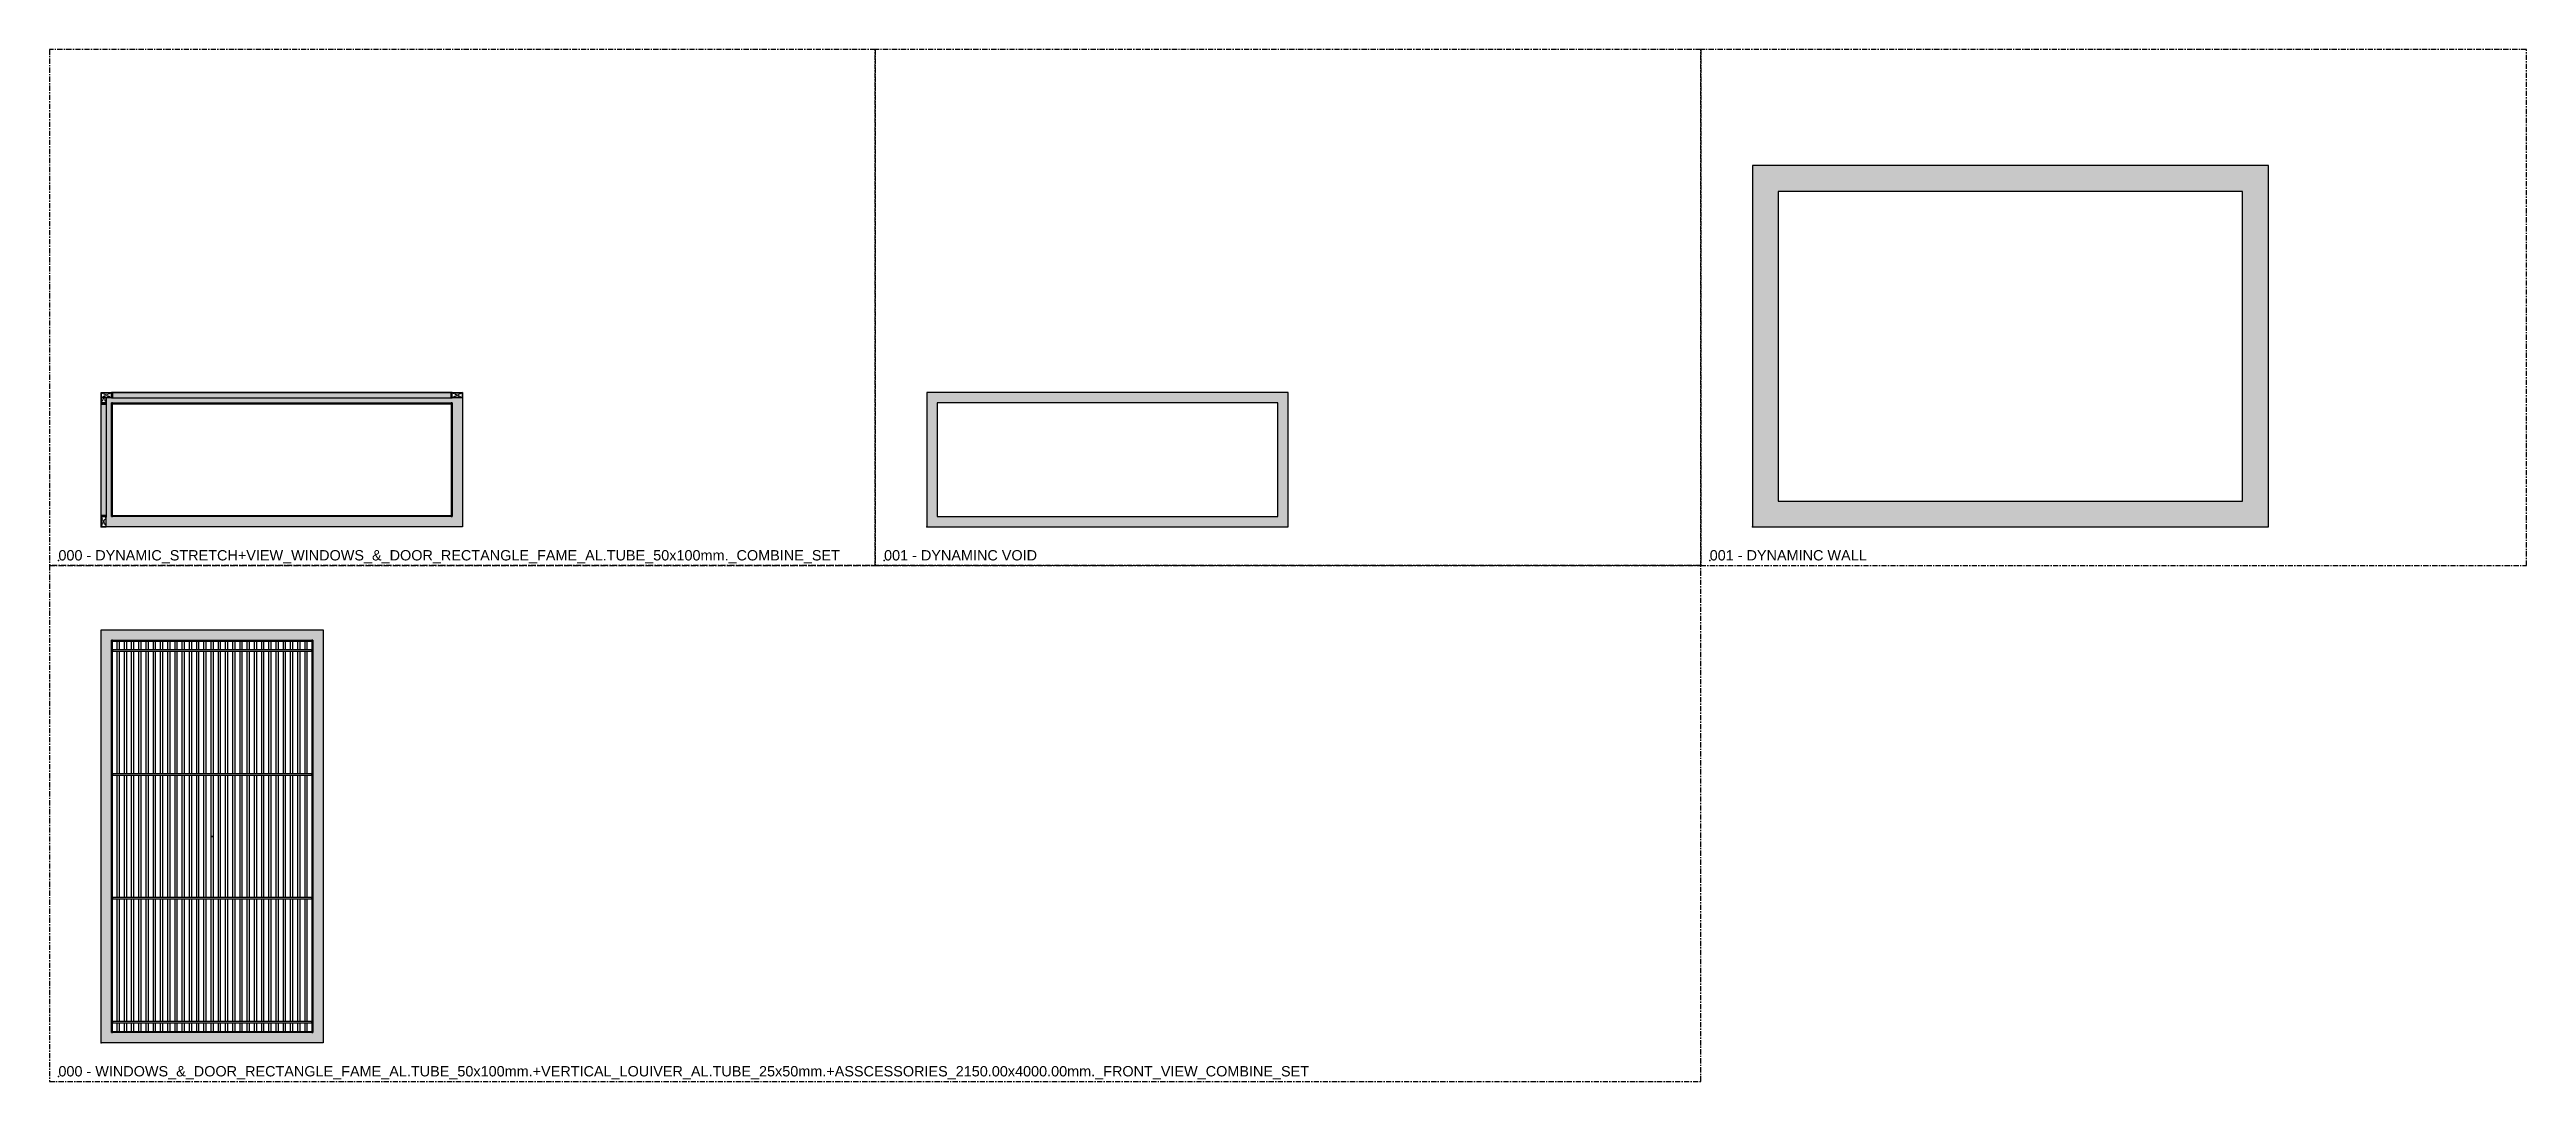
# Model space of a CAD drawing. Header units: millimetres. Extents: x -244126 to 368105, y -173968 to 259060.
# Drawn here: x 158884 to 182884, y -156406 to -146406 of the extents above; entities that cross this region are included whole.
import ezdxf

# ---------------------------------------------------------------- set-up
doc = ezdxf.new("R2010")
doc.units = ezdxf.units.MM
doc.header["$MEASUREMENT"] = 0
doc.linetypes.add('005_GG_TA_LINE', pattern=[13.75, 5, -1.25, 1.25, -1.25, 5])
doc.linetypes.add('HIDDEN', pattern=[9.525, 6.35, -3.175])
for name, color, linetype in [('000 - H A T C H', 8, 'Continuous'), ('000 - H I D D E N', 7, 'Continuous'), ('000 - WIPEOUT', 250, 'Continuous'), ('001 - ASCESSORIES', 1, 'Continuous'), ('002 - STRUCTURAL STEEL', 4, 'Continuous'), ('A04_TUBE SERIES', 7, 'Continuous')]:
    doc.layers.add(name, color=color, linetype=linetype)
doc.styles.get("Standard").update_dxf_attribs({"font": 'arial.ttf'})
pattern_1 = [(45, (37.5, 87.5), (-1.6838, 1.6838), []), (45, (38.6225, 87.5), (-1.6838, 1.6838), [])]
pattern_2 = [(45, (87.5, 37.5), (-1.6838, 1.6838), []), (45, (88.6225, 37.5), (-1.6838, 1.6838), [])]

# ---------------------------------------------------------------- blocks, each defined once
blk = doc.blocks.new('*U4685')
at = {"color": 250}
blk.add_wipeout([(50, 0), (50, 100), (0, 100), (0, 0)], dxfattribs=at).dxf.layer = '000 - WIPEOUT'
at = {"layer": '000 - H A T C H'}
h = blk.add_hatch(dxfattribs=at)
h.set_pattern_fill('ANSI32', color=256, scale=0.25)
h.set_pattern_definition(pattern_1)
edge = h.paths.add_edge_path()
edge.add_line((50, 3), (50, 97))
edge.add_arc((47, 97), 3, 0, 90)
edge.add_line((47, 100), (3, 100))
edge.add_arc((3, 97), 3, 90, 180)
edge.add_line((0, 97), (0, 3))
edge.add_arc((3, 3), 3, 180, 270)
edge.add_line((3, 0), (47, 0))
edge.add_arc((47, 3), 3, 270, 360)
edge = h.paths.add_edge_path(flags=16)
edge.add_line((47.7, 4.3), (47.7, 95.7))
edge.add_arc((45.7, 95.7), 2, 0, 90)
edge.add_line((45.7, 97.7), (4.3, 97.7))
edge.add_arc((4.3, 95.7), 2, 90, 180)
edge.add_line((2.3, 95.7), (2.3, 4.3))
edge.add_arc((4.3, 4.3), 2, 180, 270)
edge.add_line((4.3, 2.3), (45.7, 2.3))
edge.add_arc((45.7, 4.3), 2, 270, 360)
at = {"layer": '000 - H I D D E N', "color": 8, "linetype": 'HIDDEN'}
for p, q in [((50, 0), (0, 100)), ((50, 100), (0, 0))]:
    blk.add_line(p, q, dxfattribs=at)
at = {"layer": '002 - STRUCTURAL STEEL', "color": 0}
for points in [[(50, 3), (50, 97, 0.4142136), (47, 100), (3, 100, 0.4142136), (0, 97), (0, 3, 0.4142136), (3, 0), (47, 0, 0.4142136)], [(47.7, 4.3), (47.7, 95.7, 0.4142136), (45.7, 97.7), (4.3, 97.7, 0.4142136), (2.3, 95.7), (2.3, 4.3, 0.4142136), (4.3, 2.3), (45.7, 2.3, 0.4142136)]]:
    blk.add_lwpolyline(points, format="xyb", close=True, dxfattribs=at)
at = {"layer": 'Defpoints', "color": 250}
blk.add_lwpolyline([(50, 0), (50, 100), (0, 100), (0, 0)], close=True, dxfattribs=at)
blk = doc.blocks.new('*U4686')
at = {"color": 250}
blk.add_wipeout([(50, 0), (50, 100), (0, 100), (0, 0)], dxfattribs=at).dxf.layer = '000 - WIPEOUT'
at = {"layer": '000 - H A T C H'}
h = blk.add_hatch(dxfattribs=at)
h.set_pattern_fill('ANSI32', color=256, scale=0.25)
h.set_pattern_definition(pattern_1)
edge = h.paths.add_edge_path()
edge.add_line((50, 3), (50, 97))
edge.add_arc((47, 97), 3, 0, 90)
edge.add_line((47, 100), (3, 100))
edge.add_arc((3, 97), 3, 90, 180)
edge.add_line((0, 97), (0, 3))
edge.add_arc((3, 3), 3, 180, 270)
edge.add_line((3, 0), (47, 0))
edge.add_arc((47, 3), 3, 270, 360)
edge = h.paths.add_edge_path(flags=16)
edge.add_line((47.7, 4.3), (47.7, 95.7))
edge.add_arc((45.7, 95.7), 2, 0, 90)
edge.add_line((45.7, 97.7), (4.3, 97.7))
edge.add_arc((4.3, 95.7), 2, 90, 180)
edge.add_line((2.3, 95.7), (2.3, 4.3))
edge.add_arc((4.3, 4.3), 2, 180, 270)
edge.add_line((4.3, 2.3), (45.7, 2.3))
edge.add_arc((45.7, 4.3), 2, 270, 360)
at = {"layer": '000 - H I D D E N', "color": 8, "linetype": 'HIDDEN'}
for p, q in [((50, 0), (0, 100)), ((50, 100), (0, 0))]:
    blk.add_line(p, q, dxfattribs=at)
at = {"layer": '002 - STRUCTURAL STEEL', "color": 0}
for points in [[(50, 3), (50, 97, 0.4142136), (47, 100), (3, 100, 0.4142136), (0, 97), (0, 3, 0.4142136), (3, 0), (47, 0, 0.4142136)], [(47.7, 4.3), (47.7, 95.7, 0.4142136), (45.7, 97.7), (4.3, 97.7, 0.4142136), (2.3, 95.7), (2.3, 4.3, 0.4142136), (4.3, 2.3), (45.7, 2.3, 0.4142136)]]:
    blk.add_lwpolyline(points, format="xyb", close=True, dxfattribs=at)
at = {"layer": 'Defpoints', "color": 250}
blk.add_lwpolyline([(50, 0), (50, 100), (0, 100), (0, 0)], close=True, dxfattribs=at)
blk = doc.blocks.new('*U4687')
at = {"color": 250}
blk.add_wipeout([(100, 0), (100, 50), (0, 50), (0, 0)], dxfattribs=at).dxf.layer = '000 - WIPEOUT'
at = {"layer": '000 - H A T C H'}
h = blk.add_hatch(dxfattribs=at)
h.set_pattern_fill('ANSI32', color=256, scale=0.25)
h.set_pattern_definition(pattern_2)
edge = h.paths.add_edge_path()
edge.add_line((100, 3), (100, 47))
edge.add_arc((97, 47), 3, 0, 90)
edge.add_line((97, 50), (3, 50))
edge.add_arc((3, 47), 3, 90, 180)
edge.add_line((0, 47), (0, 3))
edge.add_arc((3, 3), 3, 180, 270)
edge.add_line((3, 0), (97, 0))
edge.add_arc((97, 3), 3, 270, 360)
edge = h.paths.add_edge_path(flags=16)
edge.add_line((97.7, 4.3), (97.7, 45.7))
edge.add_arc((95.7, 45.7), 2, 0, 90)
edge.add_line((95.7, 47.7), (4.3, 47.7))
edge.add_arc((4.3, 45.7), 2, 90, 180)
edge.add_line((2.3, 45.7), (2.3, 4.3))
edge.add_arc((4.3, 4.3), 2, 180, 270)
edge.add_line((4.3, 2.3), (95.7, 2.3))
edge.add_arc((95.7, 4.3), 2, 270, 360)
at = {"layer": '000 - H I D D E N', "color": 8, "linetype": 'HIDDEN'}
for p, q in [((100, 0), (0, 50)), ((100, 50), (0, 0))]:
    blk.add_line(p, q, dxfattribs=at)
at = {"layer": '002 - STRUCTURAL STEEL', "color": 0}
for points in [[(100, 3), (100, 47, 0.4142136), (97, 50), (3, 50, 0.4142136), (0, 47), (0, 3, 0.4142136), (3, 0), (97, 0, 0.4142136)], [(97.7, 4.3), (97.7, 45.7, 0.4142136), (95.7, 47.7), (4.3, 47.7, 0.4142136), (2.3, 45.7), (2.3, 4.3, 0.4142136), (4.3, 2.3), (95.7, 2.3, 0.4142136)]]:
    blk.add_lwpolyline(points, format="xyb", close=True, dxfattribs=at)
at = {"layer": 'Defpoints', "color": 250}
blk.add_lwpolyline([(100, 0), (100, 50), (0, 50), (0, 0)], close=True, dxfattribs=at)
blk = doc.blocks.new('*U4688')
at = {"color": 250}
blk.add_wipeout([(100, 0), (100, 50), (0, 50), (0, 0)], dxfattribs=at).dxf.layer = '000 - WIPEOUT'
at = {"layer": '000 - H A T C H'}
h = blk.add_hatch(dxfattribs=at)
h.set_pattern_fill('ANSI32', color=256, scale=0.25)
h.set_pattern_definition(pattern_2)
edge = h.paths.add_edge_path()
edge.add_line((100, 3), (100, 47))
edge.add_arc((97, 47), 3, 0, 90)
edge.add_line((97, 50), (3, 50))
edge.add_arc((3, 47), 3, 90, 180)
edge.add_line((0, 47), (0, 3))
edge.add_arc((3, 3), 3, 180, 270)
edge.add_line((3, 0), (97, 0))
edge.add_arc((97, 3), 3, 270, 360)
edge = h.paths.add_edge_path(flags=16)
edge.add_line((97.7, 4.3), (97.7, 45.7))
edge.add_arc((95.7, 45.7), 2, 0, 90)
edge.add_line((95.7, 47.7), (4.3, 47.7))
edge.add_arc((4.3, 45.7), 2, 90, 180)
edge.add_line((2.3, 45.7), (2.3, 4.3))
edge.add_arc((4.3, 4.3), 2, 180, 270)
edge.add_line((4.3, 2.3), (95.7, 2.3))
edge.add_arc((95.7, 4.3), 2, 270, 360)
at = {"layer": '000 - H I D D E N', "color": 8, "linetype": 'HIDDEN'}
for p, q in [((100, 0), (0, 50)), ((100, 50), (0, 0))]:
    blk.add_line(p, q, dxfattribs=at)
at = {"layer": '002 - STRUCTURAL STEEL', "color": 0}
for points in [[(100, 3), (100, 47, 0.4142136), (97, 50), (3, 50, 0.4142136), (0, 47), (0, 3, 0.4142136), (3, 0), (97, 0, 0.4142136)], [(97.7, 4.3), (97.7, 45.7, 0.4142136), (95.7, 47.7), (4.3, 47.7, 0.4142136), (2.3, 45.7), (2.3, 4.3, 0.4142136), (4.3, 2.3), (95.7, 2.3, 0.4142136)]]:
    blk.add_lwpolyline(points, format="xyb", close=True, dxfattribs=at)
at = {"layer": 'Defpoints', "color": 250}
blk.add_lwpolyline([(100, 0), (100, 50), (0, 50), (0, 0)], close=True, dxfattribs=at)
blk = doc.blocks.new('*U4673')
at = {"color": 1}
for points in [[(110, -100), (100, -100), (100, -1200), (110, -1200)], [(110, -100), (3390, -100), (3390, -110), (110, -110)], [(3390, -1200), (3400, -1200), (3400, -100), (3390, -100)], [(110, -1190), (3390, -1190), (3390, -1200), (110, -1200)]]:
    blk.add_lwpolyline(points, close=True, dxfattribs=at)
blk.add_wipeout([(100, -50), (3400, -50), (3400, 0), (100, 0)]).dxf.layer = '000 - WIPEOUT'
at = {"layer": '000 - H A T C H'}
h = blk.add_hatch(dxfattribs=at)
h.set_pattern_fill('ANSI32', color=8, scale=15)
h.paths.add_polyline_path([(3400, -48.5), (3391.5, -48.5), (3391.5, -1.5), (3400, -1.5), (3400, 0), (3390, 0), (3390, -50), (3400, -50)])
at = {"layer": '001 - ASCESSORIES', "color": 0}
blk.add_lwpolyline([(3400, -48.5), (3391.5, -48.5), (3391.5, -1.5), (3400, -1.5), (3400, 0), (3390, 0), (3390, -50), (3400, -50)], close=True, dxfattribs=at)
at = {"color": 1}
blk.add_wipeout([(50, -1200), (0, -1200), (0, -100), (50, -100)], dxfattribs=at).dxf.layer = '000 - WIPEOUT'
at = {"layer": '000 - H A T C H'}
h = blk.add_hatch(dxfattribs=at)
h.set_pattern_fill('DOTS', color=8, scale=75)
h.set_pattern_definition([(0, (3250, -1050), (2.34375, 4.6875), [0, -4.6875])])
h.paths.add_polyline_path([(100, -100), (3400, -100), (3400, -1200), (100, -1200)], flags=16)
h.paths.add_polyline_path([(0, 0), (3500, 0), (3500, -1300), (0, -1300)])
h = blk.add_hatch(dxfattribs=at)
h.set_pattern_fill('ANSI32', color=8, scale=15)
h.paths.add_polyline_path([(100, -48.5), (108.5, -48.5), (108.5, -1.5), (100, -1.5), (100, 0), (110, 0), (110, -50), (100, -50)])
at = {"layer": '001 - ASCESSORIES'}
blk.add_lwpolyline([(100, -50), (3400, -50), (3400, 0), (100, 0)], close=True, dxfattribs=at)
at = {"layer": '001 - ASCESSORIES', "color": 0}
blk.add_lwpolyline([(100, -48.5), (108.5, -48.5), (108.5, -1.5), (100, -1.5), (100, 0), (110, 0), (110, -50), (100, -50)], close=True, dxfattribs=at)
at = {"layer": '001 - ASCESSORIES', "color": 1}
blk.add_lwpolyline([(50, -1200), (0, -1200), (0, -100), (50, -100)], close=True, dxfattribs=at)
at = {"layer": '001 - ASCESSORIES', "color": 0, "xscale": -1, "rotation": 180}
for name, p in [('*U4686', (0, 0)), ('*U4688', (3400, 0))]:
    blk.add_blockref(name, p, dxfattribs=at)
at = {"layer": '001 - ASCESSORIES', "color": 0}
blk.add_blockref('*U4685', (0, -1300), dxfattribs=at)
at = {"layer": '000 - H A T C H'}
h = blk.add_hatch(dxfattribs=at)
h.set_pattern_fill('ANSI32', color=8, scale=15)
h.set_pattern_definition([(45, (0, -1050), (-3.97748, 3.97748), []), (45, (2.6517, -1050), (-3.97748, 3.97748), [])])
h.paths.add_polyline_path([(48.5, -1200), (48.5, -1191.5), (1.5, -1191.5), (1.5, -1200), (0, -1200), (0, -1190), (50, -1190), (50, -1200)])
at = {"layer": '001 - ASCESSORIES', "color": 0}
blk.add_lwpolyline([(48.5, -1200), (48.5, -1191.5), (1.5, -1191.5), (1.5, -1200), (0, -1200), (0, -1190), (50, -1190), (50, -1200)], close=True, dxfattribs=at)
at = {"layer": '001 - ASCESSORIES', "color": 0, "xscale": -1, "rotation": 180}
blk.add_blockref('*U4687', (0, 0), dxfattribs=at)
at = {"layer": '000 - H A T C H'}
h = blk.add_hatch(dxfattribs=at)
h.set_pattern_fill('ANSI32', color=8, scale=15)
h.paths.add_polyline_path([(48.5, -100), (48.5, -108.5), (1.5, -108.5), (1.5, -100), (0, -100), (0, -110), (50, -110), (50, -100)])
at = {"layer": '001 - ASCESSORIES', "color": 0}
blk.add_lwpolyline([(48.5, -100), (48.5, -108.5), (1.5, -108.5), (1.5, -100), (0, -100), (0, -110), (50, -110), (50, -100)], close=True, dxfattribs=at)
at = {"layer": 'A04_TUBE SERIES', "color": 0}
for points in [[(0, 0), (3500, 0), (3500, -1300), (0, -1300)], [(100, -100), (3400, -100), (3400, -1200), (100, -1200)]]:
    blk.add_lwpolyline(points, close=True, dxfattribs=at)
blk = doc.blocks.new('*U4669')
blk.add_point((0, 0))
at = {"color": 0, "linetype": 'ByBlock'}
blk.add_wipeout([(-922.5, -1890), (-897.5, -1890), (-897.5, 1890), (-922.5, 1890)], dxfattribs=at).dxf.layer = '000 - WIPEOUT'
at = {"layer": 'A04_TUBE SERIES', "color": 0, "linetype": 'ByBlock'}
blk.add_lwpolyline([(-922.5, -1890), (-897.5, -1890), (-897.5, 1890), (-922.5, 1890)], close=True, dxfattribs=at)
at = {"color": 0, "linetype": 'ByBlock'}
blk.add_wipeout([(-852.5, -1890), (-827.5, -1890), (-827.5, 1890), (-852.5, 1890)], dxfattribs=at).dxf.layer = '000 - WIPEOUT'
at = {"layer": 'A04_TUBE SERIES', "color": 0, "linetype": 'ByBlock'}
blk.add_lwpolyline([(-852.5, -1890), (-827.5, -1890), (-827.5, 1890), (-852.5, 1890)], close=True, dxfattribs=at)
at = {"color": 0, "linetype": 'ByBlock'}
blk.add_wipeout([(-782.5, -1890), (-757.5, -1890), (-757.5, 1890), (-782.5, 1890)], dxfattribs=at).dxf.layer = '000 - WIPEOUT'
at = {"layer": 'A04_TUBE SERIES', "color": 0, "linetype": 'ByBlock'}
blk.add_lwpolyline([(-782.5, -1890), (-757.5, -1890), (-757.5, 1890), (-782.5, 1890)], close=True, dxfattribs=at)
at = {"color": 0, "linetype": 'ByBlock'}
blk.add_wipeout([(-712.5, -1890), (-687.5, -1890), (-687.5, 1890), (-712.5, 1890)], dxfattribs=at).dxf.layer = '000 - WIPEOUT'
at = {"layer": 'A04_TUBE SERIES', "color": 0, "linetype": 'ByBlock'}
blk.add_lwpolyline([(-712.5, -1890), (-687.5, -1890), (-687.5, 1890), (-712.5, 1890)], close=True, dxfattribs=at)
at = {"color": 0, "linetype": 'ByBlock'}
blk.add_wipeout([(-642.5, -1890), (-617.5, -1890), (-617.5, 1890), (-642.5, 1890)], dxfattribs=at).dxf.layer = '000 - WIPEOUT'
at = {"layer": 'A04_TUBE SERIES', "color": 0, "linetype": 'ByBlock'}
blk.add_lwpolyline([(-642.5, -1890), (-617.5, -1890), (-617.5, 1890), (-642.5, 1890)], close=True, dxfattribs=at)
at = {"color": 0, "linetype": 'ByBlock'}
blk.add_wipeout([(-572.5, -1890), (-547.5, -1890), (-547.5, 1890), (-572.5, 1890)], dxfattribs=at).dxf.layer = '000 - WIPEOUT'
at = {"layer": 'A04_TUBE SERIES', "color": 0, "linetype": 'ByBlock'}
blk.add_lwpolyline([(-572.5, -1890), (-547.5, -1890), (-547.5, 1890), (-572.5, 1890)], close=True, dxfattribs=at)
at = {"color": 0, "linetype": 'ByBlock'}
blk.add_wipeout([(-502.5, -1890), (-477.5, -1890), (-477.5, 1890), (-502.5, 1890)], dxfattribs=at).dxf.layer = '000 - WIPEOUT'
at = {"layer": 'A04_TUBE SERIES', "color": 0, "linetype": 'ByBlock'}
blk.add_lwpolyline([(-502.5, -1890), (-477.5, -1890), (-477.5, 1890), (-502.5, 1890)], close=True, dxfattribs=at)
at = {"color": 0, "linetype": 'ByBlock'}
blk.add_wipeout([(-432.5, -1890), (-407.5, -1890), (-407.5, 1890), (-432.5, 1890)], dxfattribs=at).dxf.layer = '000 - WIPEOUT'
at = {"layer": 'A04_TUBE SERIES', "color": 0, "linetype": 'ByBlock'}
blk.add_lwpolyline([(-432.5, -1890), (-407.5, -1890), (-407.5, 1890), (-432.5, 1890)], close=True, dxfattribs=at)
at = {"color": 0, "linetype": 'ByBlock'}
blk.add_wipeout([(-362.5, -1890), (-337.5, -1890), (-337.5, 1890), (-362.5, 1890)], dxfattribs=at).dxf.layer = '000 - WIPEOUT'
at = {"layer": 'A04_TUBE SERIES', "color": 0, "linetype": 'ByBlock'}
blk.add_lwpolyline([(-362.5, -1890), (-337.5, -1890), (-337.5, 1890), (-362.5, 1890)], close=True, dxfattribs=at)
at = {"color": 0, "linetype": 'ByBlock'}
blk.add_wipeout([(-292.5, -1890), (-267.5, -1890), (-267.5, 1890), (-292.5, 1890)], dxfattribs=at).dxf.layer = '000 - WIPEOUT'
at = {"layer": 'A04_TUBE SERIES', "color": 0, "linetype": 'ByBlock'}
blk.add_lwpolyline([(-292.5, -1890), (-267.5, -1890), (-267.5, 1890), (-292.5, 1890)], close=True, dxfattribs=at)
at = {"color": 0, "linetype": 'ByBlock'}
blk.add_wipeout([(-222.5, -1890), (-197.5, -1890), (-197.5, 1890), (-222.5, 1890)], dxfattribs=at).dxf.layer = '000 - WIPEOUT'
at = {"layer": 'A04_TUBE SERIES', "color": 0, "linetype": 'ByBlock'}
blk.add_lwpolyline([(-222.5, -1890), (-197.5, -1890), (-197.5, 1890), (-222.5, 1890)], close=True, dxfattribs=at)
at = {"color": 0, "linetype": 'ByBlock'}
blk.add_wipeout([(-152.5, -1890), (-127.5, -1890), (-127.5, 1890), (-152.5, 1890)], dxfattribs=at).dxf.layer = '000 - WIPEOUT'
at = {"layer": 'A04_TUBE SERIES', "color": 0, "linetype": 'ByBlock'}
blk.add_lwpolyline([(-152.5, -1890), (-127.5, -1890), (-127.5, 1890), (-152.5, 1890)], close=True, dxfattribs=at)
at = {"color": 0, "linetype": 'ByBlock'}
blk.add_wipeout([(-82.5, -1890), (-57.5, -1890), (-57.5, 1890), (-82.5, 1890)], dxfattribs=at).dxf.layer = '000 - WIPEOUT'
at = {"layer": 'A04_TUBE SERIES', "color": 0, "linetype": 'ByBlock'}
blk.add_lwpolyline([(-82.5, -1890), (-57.5, -1890), (-57.5, 1890), (-82.5, 1890)], close=True, dxfattribs=at)
at = {"color": 0, "linetype": 'ByBlock'}
blk.add_wipeout([(-12.5, -1890), (12.5, -1890), (12.5, 1890), (-12.5, 1890)], dxfattribs=at).dxf.layer = '000 - WIPEOUT'
at = {"layer": 'A04_TUBE SERIES', "color": 0, "linetype": 'ByBlock'}
blk.add_lwpolyline([(-12.5, -1890), (12.5, -1890), (12.5, 1890), (-12.5, 1890)], close=True, dxfattribs=at)
at = {"color": 0, "linetype": 'ByBlock'}
blk.add_wipeout([(57.5, -1890), (82.5, -1890), (82.5, 1890), (57.5, 1890)], dxfattribs=at).dxf.layer = '000 - WIPEOUT'
at = {"layer": 'A04_TUBE SERIES', "color": 0, "linetype": 'ByBlock'}
blk.add_lwpolyline([(57.5, -1890), (82.5, -1890), (82.5, 1890), (57.5, 1890)], close=True, dxfattribs=at)
at = {"color": 0, "linetype": 'ByBlock'}
blk.add_wipeout([(127.5, -1890), (152.5, -1890), (152.5, 1890), (127.5, 1890)], dxfattribs=at).dxf.layer = '000 - WIPEOUT'
at = {"layer": 'A04_TUBE SERIES', "color": 0, "linetype": 'ByBlock'}
blk.add_lwpolyline([(127.5, -1890), (152.5, -1890), (152.5, 1890), (127.5, 1890)], close=True, dxfattribs=at)
at = {"color": 0, "linetype": 'ByBlock'}
blk.add_wipeout([(197.5, -1890), (222.5, -1890), (222.5, 1890), (197.5, 1890)], dxfattribs=at).dxf.layer = '000 - WIPEOUT'
at = {"layer": 'A04_TUBE SERIES', "color": 0, "linetype": 'ByBlock'}
blk.add_lwpolyline([(197.5, -1890), (222.5, -1890), (222.5, 1890), (197.5, 1890)], close=True, dxfattribs=at)
at = {"color": 0, "linetype": 'ByBlock'}
blk.add_wipeout([(267.5, -1890), (292.5, -1890), (292.5, 1890), (267.5, 1890)], dxfattribs=at).dxf.layer = '000 - WIPEOUT'
at = {"layer": 'A04_TUBE SERIES', "color": 0, "linetype": 'ByBlock'}
blk.add_lwpolyline([(267.5, -1890), (292.5, -1890), (292.5, 1890), (267.5, 1890)], close=True, dxfattribs=at)
at = {"color": 0, "linetype": 'ByBlock'}
blk.add_wipeout([(337.5, -1890), (362.5, -1890), (362.5, 1890), (337.5, 1890)], dxfattribs=at).dxf.layer = '000 - WIPEOUT'
at = {"layer": 'A04_TUBE SERIES', "color": 0, "linetype": 'ByBlock'}
blk.add_lwpolyline([(337.5, -1890), (362.5, -1890), (362.5, 1890), (337.5, 1890)], close=True, dxfattribs=at)
at = {"color": 0, "linetype": 'ByBlock'}
blk.add_wipeout([(407.5, -1890), (432.5, -1890), (432.5, 1890), (407.5, 1890)], dxfattribs=at).dxf.layer = '000 - WIPEOUT'
at = {"layer": 'A04_TUBE SERIES', "color": 0, "linetype": 'ByBlock'}
blk.add_lwpolyline([(407.5, -1890), (432.5, -1890), (432.5, 1890), (407.5, 1890)], close=True, dxfattribs=at)
at = {"color": 0, "linetype": 'ByBlock'}
blk.add_wipeout([(477.5, -1890), (502.5, -1890), (502.5, 1890), (477.5, 1890)], dxfattribs=at).dxf.layer = '000 - WIPEOUT'
at = {"layer": 'A04_TUBE SERIES', "color": 0, "linetype": 'ByBlock'}
blk.add_lwpolyline([(477.5, -1890), (502.5, -1890), (502.5, 1890), (477.5, 1890)], close=True, dxfattribs=at)
at = {"color": 0, "linetype": 'ByBlock'}
blk.add_wipeout([(547.5, -1890), (572.5, -1890), (572.5, 1890), (547.5, 1890)], dxfattribs=at).dxf.layer = '000 - WIPEOUT'
at = {"layer": 'A04_TUBE SERIES', "color": 0, "linetype": 'ByBlock'}
blk.add_lwpolyline([(547.5, -1890), (572.5, -1890), (572.5, 1890), (547.5, 1890)], close=True, dxfattribs=at)
at = {"color": 0, "linetype": 'ByBlock'}
blk.add_wipeout([(617.5, -1890), (642.5, -1890), (642.5, 1890), (617.5, 1890)], dxfattribs=at).dxf.layer = '000 - WIPEOUT'
at = {"layer": 'A04_TUBE SERIES', "color": 0, "linetype": 'ByBlock'}
blk.add_lwpolyline([(617.5, -1890), (642.5, -1890), (642.5, 1890), (617.5, 1890)], close=True, dxfattribs=at)
at = {"color": 0, "linetype": 'ByBlock'}
blk.add_wipeout([(687.5, -1890), (712.5, -1890), (712.5, 1890), (687.5, 1890)], dxfattribs=at).dxf.layer = '000 - WIPEOUT'
at = {"layer": 'A04_TUBE SERIES', "color": 0, "linetype": 'ByBlock'}
blk.add_lwpolyline([(687.5, -1890), (712.5, -1890), (712.5, 1890), (687.5, 1890)], close=True, dxfattribs=at)
at = {"color": 0, "linetype": 'ByBlock'}
blk.add_wipeout([(757.5, -1890), (782.5, -1890), (782.5, 1890), (757.5, 1890)], dxfattribs=at).dxf.layer = '000 - WIPEOUT'
at = {"layer": 'A04_TUBE SERIES', "color": 0, "linetype": 'ByBlock'}
blk.add_lwpolyline([(757.5, -1890), (782.5, -1890), (782.5, 1890), (757.5, 1890)], close=True, dxfattribs=at)
at = {"color": 0, "linetype": 'ByBlock'}
blk.add_wipeout([(827.5, -1890), (852.5, -1890), (852.5, 1890), (827.5, 1890)], dxfattribs=at).dxf.layer = '000 - WIPEOUT'
at = {"layer": 'A04_TUBE SERIES', "color": 0, "linetype": 'ByBlock'}
blk.add_lwpolyline([(827.5, -1890), (852.5, -1890), (852.5, 1890), (827.5, 1890)], close=True, dxfattribs=at)
at = {"color": 0, "linetype": 'ByBlock'}
blk.add_wipeout([(897.5, -1890), (922.5, -1890), (922.5, 1890), (897.5, 1890)], dxfattribs=at).dxf.layer = '000 - WIPEOUT'
at = {"layer": 'A04_TUBE SERIES', "color": 0, "linetype": 'ByBlock'}
blk.add_lwpolyline([(897.5, -1890), (922.5, -1890), (922.5, 1890), (897.5, 1890)], close=True, dxfattribs=at)
blk = doc.blocks.new('*U4672')
at = {"layer": '000 - H A T C H'}
h = blk.add_hatch(dxfattribs=at)
h.set_pattern_fill('DOTS', color=8, scale=75)
h.set_pattern_definition([(0, (1900, -3750), (2.34375, 4.6875), [0, -4.6875])])
h.paths.add_polyline_path([(100, -100), (2050, -100), (2050, -3900), (100, -3900)], flags=16)
h.paths.add_polyline_path([(0, 0), (2150, 0), (2150, -4000), (0, -4000)])
at = {"color": 1}
for points in [[(110, -100), (100, -100), (100, -3900), (110, -3900)], [(110, -100), (2040, -100), (2040, -110), (110, -110)], [(2040, -3900), (2050, -3900), (2050, -100), (2040, -100)], [(110, -3890), (2040, -3890), (2040, -3900), (110, -3900)]]:
    blk.add_lwpolyline(points, close=True, dxfattribs=at)
at = {"layer": 'A04_TUBE SERIES', "color": 0}
for points in [[(0, 0), (2150, 0), (2150, -4000), (0, -4000)], [(100, -100), (2050, -100), (2050, -3900), (100, -3900)]]:
    blk.add_lwpolyline(points, close=True, dxfattribs=at)
blk = doc.blocks.new('*U4670')
blk.add_point((0, 0))
at = {"color": 0, "linetype": 'ByBlock'}
for points in [[(-1806.35, -965), (-1793.65, -965), (-1793.65, 965), (-1806.35, 965)], [(-606.35, -965), (-593.65, -965), (-593.65, 965), (-606.35, 965)], [(593.65, -965), (606.35, -965), (606.35, 965), (593.65, 965)], [(1793.65, -965), (1806.35, -965), (1806.35, 965), (1793.65, 965)]]:
    blk.add_wipeout(points, dxfattribs=at).dxf.layer = '000 - WIPEOUT'
at = {"layer": 'A04_TUBE SERIES', "color": 0, "linetype": 'ByBlock'}
for points in [[(-1806.35, -965), (-1793.65, -965), (-1793.65, 965), (-1806.35, 965)], [(-606.35, -965), (-593.65, -965), (-593.65, 965), (-606.35, 965)], [(593.65, -965), (606.35, -965), (606.35, 965), (593.65, 965)], [(1793.65, -965), (1806.35, -965), (1806.35, 965), (1793.65, 965)]]:
    blk.add_lwpolyline(points, close=True, dxfattribs=at)
blk = doc.blocks.new('000 - WINDOWS_&_DOOR_RECTANGLE_FAME_AL.TUBE_50x100mm.+VERTICAL_LOUIVER_AL.TUBE_25x50mm.+ASSCESSORIES_2150.00x4000.00mm._FRONT_VIEW_COMBINE_SET')
at = {"layer": '001 - ASCESSORIES', "color": 3}
blk.add_blockref('*U4669', (1075, -2000), dxfattribs=at)
blk.add_blockref('*U4672', (0, 0), dxfattribs=at)
at = {"layer": '001 - ASCESSORIES', "color": 2, "rotation": 90}
blk.add_blockref('*U4670', (1075, -2000), dxfattribs=at)
blk = doc.blocks.new('*U4680')
at = {"color": 0, "linetype": '005_GG_TA_LINE'}
blk.add_lwpolyline([(0, 0), (800, 0), (800, 500), (0, 500)], close=True, dxfattribs=at)
for p in [(50, 37.5), (8.6, 4.9)]:
    blk.add_point(p, dxfattribs=at)
blk.add_attdef('NAMEBLK', (8.6, 4.9), '', height=10, dxfattribs=at)
blk = doc.blocks.new('*U4675')
at = {"color": 250}
blk.add_wipeout([(5000, 0), (5000, 3500), (0, 3500), (0, 0)], dxfattribs=at).dxf.layer = '000 - WIPEOUT'
at = {"layer": '000 - H A T C H'}
h = blk.add_hatch(dxfattribs=at)
h.set_pattern_fill('AR-SAND', color=256, scale=10)
h.set_pattern_definition([(37.5, (4987.5, 3487.5), (-0.629934, 19.268238), [0, -15.2, 0, -17, 0, -16.25]), (7.5, (4987.5, 3487.5), (17.69777, 28.22146), [0, -8.2, 0, -13.7, 0, -5.25]), (327.5, (4975.2, 3487.5), (31.14142, 0.05659), [0, -5, 0, -18, 0, -23.5]), (317.5, (4975.2, 3487.5), (30.06127, 8.77676), [0, -2.5, 0, -11.8, 0, -13.5])])
h.paths.add_polyline_path([(5000, 0), (5000, 3500), (0, 3500), (0, 0)])
h.paths.add_polyline_path([(4750, 250), (4750, 3250), (250, 3250), (250, 250)], flags=16)
at = {"layer": '002 - STRUCTURAL STEEL', "color": 0}
for points in [[(5000, 0), (5000, 3500), (0, 3500), (0, 0)], [(4750, 250), (4750, 3250), (250, 3250), (250, 250)]]:
    blk.add_lwpolyline(points, close=True, dxfattribs=at)
at = {"layer": 'Defpoints', "color": 250}
blk.add_lwpolyline([(5000, 0), (5000, 3500), (0, 3500), (0, 0)], close=True, dxfattribs=at)
blk = doc.blocks.new('*U4674')
at = {"layer": '000 - H A T C H'}
h = blk.add_hatch(dxfattribs=at)
h.set_pattern_fill('DOTS', color=256, scale=100)
h.set_pattern_definition([(0, (3487.5, 1287.5), (3.125, 6.25), [0, -6.25])])
h.paths.add_polyline_path([(3500, 0), (3500, 1300), (0, 1300), (0, 0)])
h.paths.add_polyline_path([(3400, 100), (3400, 1200), (100, 1200), (100, 100)], flags=16)
at = {"layer": '002 - STRUCTURAL STEEL', "color": 0}
for points in [[(3500, 0), (3500, 1300), (0, 1300), (0, 0)], [(3400, 100), (3400, 1200), (100, 1200), (100, 100)]]:
    blk.add_lwpolyline(points, close=True, dxfattribs=at)
at = {"layer": 'Defpoints', "color": 250}
blk.add_lwpolyline([(3500, 0), (3500, 1300), (0, 1300), (0, 0)], close=True, dxfattribs=at)
blk = doc.blocks.new('*U4678')
at = {"color": 0, "linetype": '005_GG_TA_LINE'}
blk.add_lwpolyline([(0, 0), (800, 0), (800, 500), (0, 500)], close=True, dxfattribs=at)
for p in [(50, 37.5), (8.6, 4.9)]:
    blk.add_point(p, dxfattribs=at)
blk.add_attdef('NAMEBLK', (8.6, 4.9), '', height=10, dxfattribs=at)
blk = doc.blocks.new('*U4676')
at = {"color": 0, "linetype": '005_GG_TA_LINE'}
blk.add_lwpolyline([(0, 0), (1600, 0), (1600, 500), (0, 500)], close=True, dxfattribs=at)
for p in [(50, 37.5), (8.6, 4.9)]:
    blk.add_point(p, dxfattribs=at)
blk.add_attdef('NAMEBLK', (8.6, 4.9), '', height=10, dxfattribs=at)
blk = doc.blocks.new('*U4677')
at = {"color": 0, "linetype": '005_GG_TA_LINE'}
blk.add_lwpolyline([(0, 0), (800, 0), (800, 500), (0, 500)], close=True, dxfattribs=at)
for p in [(50, 37.5), (8.6, 4.9)]:
    blk.add_point(p, dxfattribs=at)
blk.add_attdef('NAMEBLK', (8.6, 4.9), '', height=10, dxfattribs=at)

msp = doc.modelspace()

# ---------------------------------------------------------------- block references
at = {"xscale": 10, "yscale": 10, "zscale": 10}
msp.add_blockref('*U4678', (166884.1015, -151405.79881), dxfattribs=at).add_auto_attribs({'NAMEBLK': '001 - DYNAMINC VOID'})
at = {"color": 1}
msp.add_blockref('*U4675', (175384.1015, -151030.79881), dxfattribs=at)
for name, p in [('*U4673', (159384.1015, -149730.79881)), ('000 - WINDOWS_&_DOOR_RECTANGLE_FAME_AL.TUBE_50x100mm.+VERTICAL_LOUIVER_AL.TUBE_25x50mm.+ASSCESSORIES_2150.00x4000.00mm._FRONT_VIEW_COMBINE_SET', (159384.1015, -152030.79881))]:
    msp.add_blockref(name, p)
at = {"color": 3}
msp.add_blockref('*U4674', (167384.1015, -151030.79881), dxfattribs=at)

# ---------------------------------------------------------------- next in the draw order: block references
at = {"xscale": 10, "yscale": 10, "zscale": 10}
for name, p, values in [('*U4680', (158884.1015, -151405.79881), {'NAMEBLK': '000 - DYNAMIC_STRETCH+VIEW_WINDOWS_&_DOOR_RECTANGLE_FAME_AL.TUBE_50x100mm._COMBINE_SET'}), ('*U4677', (174884.1015, -151405.79881), {'NAMEBLK': '001 - DYNAMINC WALL'}), ('*U4676', (158884.1015, -156405.79881), {'NAMEBLK': '000 - WINDOWS_&_DOOR_RECTANGLE_FAME_AL.TUBE_50x100mm.+VERTICAL_LOUIVER_AL.TUBE_25x50mm.+ASSCESSORIES_2150.00x4000.00mm._FRONT_VIEW_COMBINE_SET'})]:
    msp.add_blockref(name, p, dxfattribs=at).add_auto_attribs(values)

doc.saveas('drawing.dxf')
